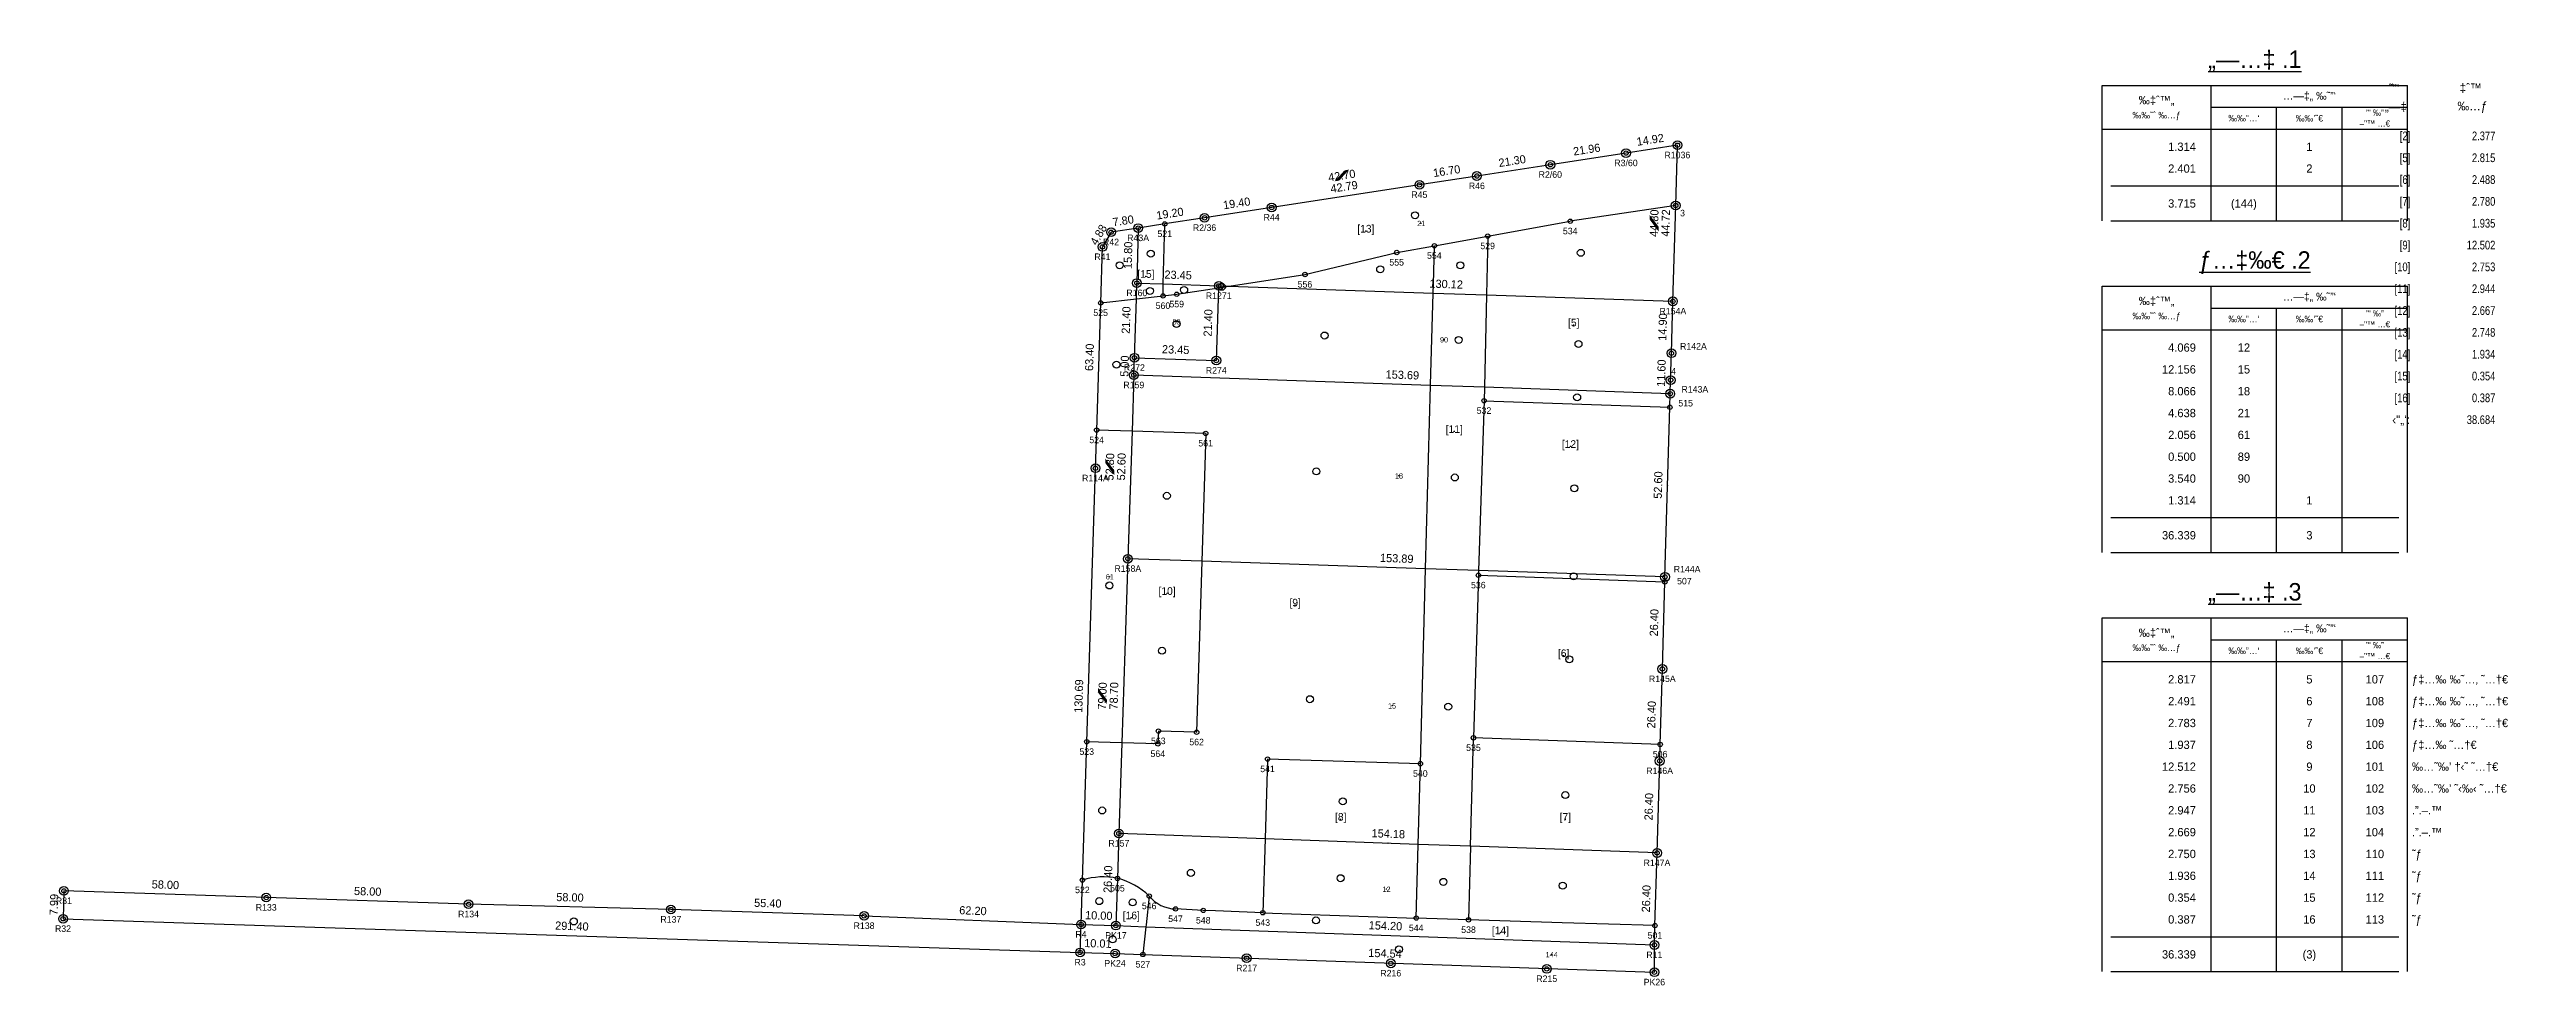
# Model space of a CAD drawing. Extents: x 188134 to 188844, y 663504 to 663772.
import ezdxf
from ezdxf.enums import TextEntityAlignment as Align

# ---------------------------------------------------------------- set-up
doc = ezdxf.new("R2010")
doc.units = 0
doc.header["$LTSCALE"] = 37.5
for name, color, linetype in [('DEF_POINT', 7, 'Continuous'), ('PCLS014', 4, 'Continuous'), ('SRVS006', 2, 'Continuous'), ('SRVS007', 7, 'Continuous'), ('SRVS016', 5, 'Continuous'), ('UD_PCLP001', 5, 'Continuous'), ('UD_PCLP004', 1, 'Continuous'), ('UD_PCLP011', 2, 'Continuous'), ('UD_PCLS003', 3, 'Continuous'), ('UD_PCLS008', 2, 'Continuous'), ('UD_PCLS011', 7, 'Continuous'), ('UD_REP_TABLES', 7, 'Continuous'), ('UD_SRVS006', 6, 'Continuous'), ('UD_SRVS007', 3, 'Continuous')]:
    doc.layers.add(name, color=color, linetype=linetype)
doc.layers.get('SRVS006').off()
doc.layers.get('SRVS007').off()
doc.layers.get('SRVS016').off()
doc.styles.add('HEBTXT', font='HEBTXT.shx')

# ---------------------------------------------------------------- blocks, each defined once
blk = doc.blocks.new('PCLS008')
at = {"layer": 'DEF_POINT'}
for p, q in [((0.1084545766352676, 0), (-0.1084545766352676, 0)), ((0, -0.1084545766352676), (0, 0.1084545766352676))]:
    blk.add_line(p, q, dxfattribs=at)
at = {"style": 'HEBTXT'}
blk.add_attdef('PARCEL', text='', height=1.5, dxfattribs=at).set_placement((0, 0.6999999999970897), align=Align.MIDDLE_CENTER)
at = {"style": 'HEBTXT', "flags": 1}
for tag, p in [('AREA_LEGAL', (0, -5.900000000001455)), ('AREA_CALC', (0, -3.900000000001455)), ('BLOCK', (0, -1.900000000001455)), ('LOT', (0, -8.5)), ('LAND_USE', (0, -12.5)), ('CAPTION', (-0.1651017121039331, -14.19119258294813)), ('PLAN', (0, -10.5))]:
    blk.add_attdef(tag, text='', height=1.5, dxfattribs=at).set_placement(p, align=Align.CENTER)
blk = doc.blocks.new('PCLS003')
at = {"layer": 'DEF_POINT'}
for p, q in [((0.1084545766352676, 0), (-0.1084545766352676, 0)), ((0, -0.1084545766352676), (0, 0.1084545766352676))]:
    blk.add_line(p, q, dxfattribs=at)
at = {"style": 'HEBTXT'}
blk.add_attdef('PARCEL', text='', height=1.5, dxfattribs=at).set_placement((0, 0), align=Align.MIDDLE_CENTER)
at = {"style": 'HEBTXT', "flags": 1}
for tag, p in [('AREA_CALC', (0, -4.6)), ('AREA_LEGAL', (0, -6.600000000000001)), ('BLOCK', (0, -2.6)), ('LOT', (0, -8.680900810356471)), ('PLAN', (0, -10.68090081035647)), ('LAND_USE', (0, -12.68090081035647))]:
    blk.add_attdef(tag, p, '', height=1.5, dxfattribs=at)
blk = doc.blocks.new('SRVS007')
blk.add_circle((0, 0), 0.5)
at = {"layer": 'DEFPOINTS'}
blk.add_circle((0, 0), 0.003, dxfattribs=at)
at = {"style": 'HEBTXT'}
blk.add_attdef('NAME', text='', height=1.5, dxfattribs=at).set_placement((-0.01061771158461511, -2.996116567604872), align=Align.CENTER)
for tag, flags, p in [('KIND', 1, (0, -6.042079831357228, -0.001)), ('SOURCE-CODE', 9, (0, -9.957920168642772, -0.001)), ('MARK-CODE', 9, (0, -11.91584033728554, -0.0009999999999999998)), ('HEIGHT', 1, (0, -8, -0.001)), ('UDKIND', 9, (0, -16.29424007828203, -0.001)), ('KIND_2', 9, (0, -14.09948344745226, -0.001))]:
    blk.add_attdef(tag, text='', height=1.8, dxfattribs=dict(at, flags=flags)).set_placement(p, align=Align.CENTER)
blk = doc.blocks.new('SRVS006')
for radius in [1, 0.5]:
    blk.add_circle((0, 0), radius)
at = {"layer": 'DEFPOINTS'}
blk.add_circle((0, 0), 0.003, dxfattribs=at)
at = {"style": 'HEBTXT'}
blk.add_attdef('NAME', text='', height=1.5, dxfattribs=at).set_placement((-0.01061771158461511, -2.996116567604872), align=Align.CENTER)
for tag, p, flags in [('KIND', (0, -5.094272004600043), 1), ('HEIGHT', (0, -7.052192173242815), 1), ('SOURCE-CODE', (0, -9.010112341885588), 9), ('MARK-CODE', (0, -10.96803251052836), 9), ('UDKIND', (0, -15.23796968273331), 9), ('KIND_2', (0, -13.1523398847954), 9)]:
    blk.add_attdef(tag, p, '', height=1.5, dxfattribs=dict(at, flags=flags))
blk = doc.blocks.new('PCLS014')
blk.add_circle((0, 0), 0.003125000000000001)
at = {"color": 240, "width": 3.5, "flags": 8}
blk.add_attdef('CROSS', text='', height=2, dxfattribs=at).set_placement((-0.1180348602938466, 4.820606278954074), align=Align.MIDDLE)
at = {"color": 240, "style": 'HEBTXT', "width": 0.8}
blk.add_attdef('REGISTER', text='', height=1.875, dxfattribs=at).set_placement((-0.1180348602938466, 4.820606278954074), align=Align.MIDDLE)
at = {"style": 'HEBTXT'}
blk.add_attdef('NOTE', text='', height=1.875, dxfattribs=at).set_placement((0, 6.265512202517129), align=Align.CENTER)
at = {"style": 'HEBTXT', "width": 0.8}
blk.add_attdef('FRONT-LEN', text='', height=1.875, dxfattribs=at).set_placement((0, 1.25), align=Align.CENTER)
blk = doc.blocks.new('MRK')
blk.add_circle((0, 0), 1)
blk = doc.blocks.new('SU76_40')
for p, q in [((-70, 5), (0, 5)), ((-70, -5), (-70, 5)), ((-45, -5), (-45, 5)), ((-45, 0), (0, 0)), ((-30, -5), (-30, 0)), ((-15, -5), (-15, 0)), ((0, -5), (0, 5)), ((-70, -5), (0, -5))]:
    blk.add_line(p, q)
at = {"color": 2, "style": 'HEBTXT'}
for s, height, p in [('‰‡ˆ™„', 1.9, (-57.5, 1.5)), ('…—‡„ ‰˜”‘', 1.8, (-22.5, 2.5)), ('‰‰˜ˆ ‰…ƒ', 1.5, (-57.5, -2)), ('‰‰”…‘', 1.5, (-37.5, -2.5)), ('‰‰’˜€', 1.5, (-22.5, -2.5)), ('–"™ …€', 1.399999999999999, (-7.500235000000003, -3.725256000000001)), ('’" ‰”', 1.399999999999999, (-7.500235000000003, -1.225256000000001))]:
    blk.add_text(s, height=height, dxfattribs=at).set_placement(p, align=Align.MIDDLE)
at = {"style": 'HEBTXT'}
blk.add_attdef('TAB_NAME', text='', height=4, dxfattribs=at).set_placement((-35, 9), align=Align.CENTER)
blk = doc.blocks.new('SU76_41')
for p, q in [((-70, -5), (-70, 0)), ((-45, -5), (-45, 0)), ((-30, -5), (-30, 0)), ((-15, -5), (-15, 0)), ((0, -5), (0, 0))]:
    blk.add_line(p, q)
at = {"color": 2, "style": 'HEBTXT'}
blk.add_attdef('HN_AREA', text='', height=1.9, dxfattribs=at).set_placement((-48.5, -5), align=Align.RIGHT)
for tag, p in [('HN_FINAL', (-37.5, -5)), ('HN_TEMP', (-22.5, -5)), ('HN_TAB', (-7.5, -5))]:
    blk.add_attdef(tag, text='', height=1.9, dxfattribs=at).set_placement(p, align=Align.CENTER)
blk.add_attdef('REMARK', (1, -5), '', height=1.9, dxfattribs=at)
blk = doc.blocks.new('SU76_42')
for p, q in [((-70, -11), (-70, 0)), ((-45, -11), (-45, 0)), ((-30, -11), (-30, 0)), ((-15, -11), (-15, 0)), ((0, -11), (0, 0)), ((-68, -3), (-2, -3)), ((-68, -11), (-2, -11))]:
    blk.add_line(p, q)
at = {"color": 2, "style": 'HEBTXT'}
blk.add_attdef('REMARK', (1, -8), '', height=2.5, dxfattribs=at)
blk.add_attdef('HN_AREA', text='', height=1.9, dxfattribs=at).set_placement((-48.50000000000001, -8), align=Align.RIGHT)
for tag, p in [('HN_FINAL', (-37.5, -8)), ('HN_TEMP', (-22.5, -8)), ('HN_TAB', (-7.5, -8))]:
    blk.add_attdef(tag, text='', height=1.9, dxfattribs=at).set_placement(p, align=Align.CENTER)
blk = doc.blocks.new('SU76_47')
at = {"color": 2, "style": 'HEBTXT'}
for s, p in [('˜”‘', (-25.66642035605037, 1.969708602991886)), ('‡ˆ™', (-8.146814726147568, 1.969708602991886)), ('„—‡', (-25.27361087827012, -2.428405051468871)), ('‰…ƒ', (-7.75400524836732, -2.428405051468871))]:
    blk.add_text(s, height=2, dxfattribs=at).set_placement(p, align=Align.MIDDLE)
blk = doc.blocks.new('SU76_48')
at = {"color": 2, "style": 'HEBTXT', "width": 0.8}
for tag, p in [('HN_NUMB', (-22, -5)), ('HN_AREA', (-2.5, -5))]:
    blk.add_attdef(tag, text='', height=2, dxfattribs=at).set_placement(p, align=Align.RIGHT)
blk = doc.blocks.new('SU76_49')
at = {"color": 0, "style": 'HEBTXT'}
blk.add_text('‹"„‘:', height=2, dxfattribs=at).set_placement((-22.04888350659973, -5), align=Align.RIGHT)
at = {"color": 0, "style": 'HEBTXT', "width": 0.8}
blk.add_attdef('HN_AREA', text='', height=2, dxfattribs=at).set_placement((-2.5, -5), align=Align.RIGHT)
blk = doc.blocks.new('SRVS016')
for radius in [1, 0.5]:
    blk.add_circle((0, 0), radius)
at = {"layer": 'DEFPOINTS'}
blk.add_circle((0, 0), 0.003, dxfattribs=at)
at = {"style": 'HEBTXT'}
blk.add_attdef('NAME', text='', height=1.5, dxfattribs=at).set_placement((-0.0106177115846151, -2.996116567604872), align=Align.CENTER)
for tag, flags, p in [('KIND', 1, (0, -6.042079831357228, -0.001)), ('SOURCE-CODE', 9, (0, -9.957920168642774, -0.001)), ('MARK-CODE', 9, (0, -11.91584033728554, -0.001)), ('HEIGHT', 1, (0, -8, -0.001)), ('UDKIND', 9, (0, -16.18577750949049, -0.001)), ('KIND_2', 9, (0, -14.10014771155258, -0.001))]:
    blk.add_attdef(tag, text='', height=1.8, dxfattribs=dict(at, flags=flags)).set_placement(p, align=Align.CENTER)

msp = doc.modelspace()

# ---------------------------------------------------------------- linework, layer by layer
at = {"layer": 'UD_PCLP001'}
for p, q in [((188585.686, 663742.067, -0.00125), (188564.019, 663738.739, -0.00125)), ((188600.406, 663744.328, -0.00125), (188585.686, 663742.067, -0.00125)), ((188526.513, 663732.977, -0.00125), (188484.219, 663726.481, -0.00125)), ((188542.985, 663735.508, -0.00125), (188526.513, 663732.977, -0.00125)), ((188564.019, 663738.739, -0.00125), (188542.985, 663735.508, -0.00125)), ((188484.219, 663726.481, -0.00125), (188465.012, 663723.53, -0.00125)), ((188445.998, 663720.61, -0.00125), (188438.228, 663719.416, -0.00125)), ((188453.6193286323, 663721.7804154627), (188445.998, 663720.61, -0.00125)), ((188465.012, 663723.53, -0.00125), (188453.6193286323, 663721.7804154627))]:
    msp.add_line(p, q, dxfattribs=at)
at = {"layer": 'UD_PCLP004'}
for p, q in [((188599.9086124833, 663727.051996293, 1000), (188600.406, 663744.328)), ((188599.119, 663699.626), (188599.9086124833, 663727.051996293, 1000)), ((188438.228, 663719.416, -0.00125), (188435.768, 663715.197, -0.00125)), ((188445.998, 663720.61), (188445.615, 663704.849)), ((188435.2611720998, 663699.1787105349), (188435.768, 663715.197)), ((188445.4679055038, 663700.3254738589), (188445.615, 663704.849)), ((188445.615, 663704.849), (188453.1910110871, 663704.591244432)), ((188453.1910110871, 663704.591244432), (188469.07, 663704.051)), ((188469.0520533743, 663703.4996569657), (188469.07, 663704.051)), ((188469.07, 663704.051), (188471.9840061066, 663703.9518490875)), ((188471.9840061066, 663703.9518490875), (188530.4436922982, 663701.9627210557)), ((188434.1086790025, 663662.7541805631), (188435.2611720998, 663699.1787105349)), ((188444.92, 663683.476), (188445.4679055038, 663700.3254738589)), ((188468.374, 663682.669), (188469.0520533743, 663703.4996569657)), ((188530.4436922982, 663701.9627210557), (188545.7031098207, 663701.443509662)), ((188545.7031098207, 663701.443509662), (188599.119, 663699.626)), ((188598.69, 663684.758), (188599.119, 663699.626)), ((188444.757, 663678.482), (188444.92, 663683.476)), ((188444.92, 663683.476), (188468.374, 663682.669)), ((188598.4688980228, 663677.0725483908), (188598.69, 663684.758)), ((188444.757, 663678.482), (188444.23521421, 663662.4487516605)), ((188529.7300921997, 663675.5390219253), (188444.757, 663678.482)), ((188545.1160521841, 663675.006140966), (188529.7300921997, 663675.5390219253)), ((188598.357, 663673.183), (188598.4688980228, 663677.0725483908)), ((188598.357, 663673.183), (188545.1160521841, 663675.006140966)), ((188596.845, 663620.698), (188598.244514936, 663669.2783845364)), ((188598.244514936, 663669.2783845364), (188598.357, 663673.183)), ((188433.763, 663651.829), (188434.1086790025, 663662.7541805631)), ((188444.23521421, 663662.4487516605), (188443.046, 663625.907)), ((188431.2845311372, 663573.5126214141), (188433.763, 663651.829)), ((188443.046, 663625.907), (188441.3316689838, 663573.2095766332)), ((188464.2155211772, 663625.1900120104), (188443.046, 663625.907)), ((188528.3117370624, 663623.0191449141), (188464.2155211772, 663625.1900120104)), ((188543.449537826, 663622.5064445443), (188528.3117370624, 663623.0191449141)), ((188596.845, 663620.698), (188543.449537826, 663622.5064445443)), ((188596.086, 663594.356), (188596.8046611084, 663619.2979906687)), ((188596.8046611084, 663619.2979906687), (188596.845, 663620.698)), ((188595.4644505245, 663572.7697547026), (188596.086, 663594.356)), ((188430.0312976179, 663533.9120792277), (188431.2845311372, 663573.5126214141)), ((188441.3316689838, 663573.2095766332), (188440.487, 663547.245)), ((188595.3274860292, 663568.0130147992), (188595.4644505245, 663572.7697547026)), ((188594.569, 663541.671), (188595.3274860292, 663568.0130147992)), ((188440.487, 663547.245), (188440.0693018854, 663534.3948123802)), ((188482.3409698351, 663545.7300913589), (188440.487, 663547.245)), ((188526.1806599494, 663544.1433093728), (188482.3409698351, 663545.7300913589)), ((188541.1734486814, 663543.6006438792), (188526.1806599494, 663544.1433093728)), ((188594.569, 663541.671), (188541.1734486814, 663543.6006438792)), ((188593.9701279048, 663520.8856408366), (188594.569, 663541.671)), ((188429.629, 663521.2), (188430.0312976179, 663533.9120792277)), ((188440.0693018854, 663534.3948123802), (188439.63, 663520.88)), ((188138.39, 663530.81), (188138.13, 663522.82)), ((188196.319, 663528.905), (188138.39, 663530.81)), ((188254.247, 663526.997), (188196.319, 663528.905)), ((188312.187, 663525.477), (188254.247, 663526.997)), ((188138.13, 663522.82), (188429.37, 663513.21)), ((188367.517, 663523.659), (188312.187, 663525.477)), ((188367.517, 663523.659), (188429.629, 663521.2)), ((188429.629, 663521.2), (188439.63, 663520.88)), ((188439.63, 663520.88), (188448.2083385341, 663520.5710952423)), ((188448.2083385341, 663520.5710952423), (188593.81, 663515.328)), ((188593.81, 663515.328), (188593.9701279048, 663520.8856408366)), ((188429.37, 663513.21), (188439.37, 663512.89)), ((188439.37, 663512.89), (188447.3504998464, 663512.6120130193)), ((188447.3504998464, 663512.6120130193), (188593.82, 663507.51)), ((188593.82, 663507.51), (188593.81, 663515.328))]:
    msp.add_line(p, q, dxfattribs=at)
at = {"layer": 'UD_PCLP011'}
for p, q in [((188599.9086124833, 663727.051996293, 1000), (188569.7125086718, 663722.5657996545)), ((188453.1910110871, 663704.591244432), (188453.6193286323, 663721.7804154627)), ((188530.8112936259, 663715.5511471248), (188546.0775059008, 663718.3039448053)), ((188546.0775059008, 663718.3039448053), (188545.7031098207, 663701.443509662)), ((188546.0775059008, 663718.3039448053), (188569.7125086718, 663722.5657996545)), ((188493.7603196585, 663707.3103880303), (188520.0248851918, 663713.6061459956)), ((188520.0248851918, 663713.6061459956), (188530.8112936259, 663715.5511471248)), ((188530.5144363945, 663704.5822844767), (188530.8112936259, 663715.5511471248)), ((188453.1061011561, 663701.1836526992), (188453.1910110871, 663704.591244432)), ((188469.0520533743, 663703.4996569657), (188471.9179645699, 663703.9416635677)), ((188471.9179645699, 663703.9416635677), (188471.9840061066, 663703.9518490875)), ((188471.9840061066, 663703.9518490875), (188472.0310217311, 663703.9591002599)), ((188472.0310217311, 663703.9591002599), (188493.7603196585, 663707.3103880303)), ((188530.4436922982, 663701.9627210557), (188530.5144363945, 663704.5822844767)), ((188453.1061011561, 663701.1836526992), (188457.0373243006, 663701.6466373816)), ((188457.0373243006, 663701.6466373816), (188469.0520533743, 663703.4996569657)), ((188529.7335728295, 663675.6679051963), (188530.4425821994, 663701.9216155172)), ((188530.4425821994, 663701.9216155172), (188530.4436922982, 663701.9627210557)), ((188545.7020307952, 663701.3949171698), (188545.1194328572, 663675.1583851331)), ((188545.7031098207, 663701.443509662), (188545.7020307952, 663701.3949171698)), ((188528.3130290319, 663623.0669848941), (188529.7300921997, 663675.5390219253)), ((188529.7300921997, 663675.5390219253), (188529.7335728295, 663675.6679051963)), ((188545.0303753148, 663671.1477958205), (188543.4513683172, 663622.5627675813)), ((188545.1160521841, 663675.006140966), (188545.0303753148, 663671.1477958205)), ((188545.0303753148, 663671.1477958205), (188598.244514936, 663669.2783845364)), ((188545.1194328572, 663675.1583851331), (188545.1160521841, 663675.006140966)), ((188444.23521421, 663662.4487516605), (188434.1086790025, 663662.7541805631)), ((188465.3201475228, 663661.8128038349), (188444.23521421, 663662.4487516605)), ((188465.3201475228, 663661.8128038349), (188464.2158793939, 663625.2018883297)), ((188464.2155211772, 663625.1900120104), (188462.7393837992, 663576.2501400702)), ((188464.2158793939, 663625.2018883297), (188464.2155211772, 663625.1900120104)), ((188526.8054103096, 663567.241791477), (188528.3117370624, 663623.0191449141)), ((188528.3117370624, 663623.0191449141), (188528.3121735301, 663623.0353067566)), ((188528.3121735301, 663623.0353067566), (188528.3130290319, 663623.0669848941)), ((188543.4062339156, 663621.1740111159), (188542.0160109721, 663574.6438823751)), ((188543.449537826, 663622.5064445443), (188543.4062339156, 663621.1740111159)), ((188543.4062339156, 663621.1740111159), (188596.8046611084, 663619.2979906687)), ((188543.450156222, 663622.5254721902), (188543.449537826, 663622.5064445443)), ((188543.4513683172, 663622.5627675813), (188543.450156222, 663622.5254721902)), ((188451.7718555364, 663576.581477879), (188451.6318646617, 663572.8988990461)), ((188462.7393837992, 663576.2501400702), (188451.7718555364, 663576.581477879)), ((188441.3316689838, 663573.2095766332), (188431.2845311372, 663573.5126214141)), ((188451.6318646617, 663572.8988990461), (188441.3316689838, 663573.2095766332)), ((188541.1734486814, 663543.6006438792), (188542.0160109721, 663574.6438823751)), ((188595.4644505245, 663572.7697547026), (188542.0160109721, 663574.6438823751)), ((188483.0465266466, 663568.561660033), (188482.3409698351, 663545.7300913589)), ((188526.8054103096, 663567.241791477), (188483.0465266466, 663568.561660033)), ((188526.1806599494, 663544.1433093728), (188526.8054103096, 663567.241791477)), ((188482.3406099138, 663545.7184444339), (188481.6866539344, 663524.5566604224)), ((188482.3409698351, 663545.7300913589), (188482.3406099138, 663545.7184444339)), ((188525.6097681716, 663523.0361050344), (188526.1800148786, 663544.1194595959)), ((188526.1800148786, 663544.1194595959), (188526.1806599494, 663544.1433093728)), ((188541.1726881097, 663543.57262149), (188540.6012016581, 663522.5168605006)), ((188541.1726881097, 663543.57262149), (188541.1734486814, 663543.6006438792)), ((188449.1516835071, 663529.3235102445), (188448.2606195516, 663521.0561618672)), ((188429.37, 663513.21), (188429.629, 663521.2)), ((188448.2083385341, 663520.5710952423), (188447.3504998464, 663512.6120130193)), ((188448.2606195516, 663521.0561618672), (188448.2083385341, 663520.5710952423)), ((188464.6332608171, 663525.2141002304), (188456.6911133819, 663525.6426294142)), ((188468.1041903949, 663525.0794418952), (188464.6332608171, 663525.2141002304)), ((188481.6866539344, 663524.5566604224), (188468.1041903949, 663525.0794418952)), ((188481.6866539344, 663524.5566604224), (188525.6097681716, 663523.0361050344)), ((188540.6012016581, 663522.5168605006), (188525.6097681716, 663523.0361050344)), ((188567.3903833002, 663521.6982130711), (188540.6012016581, 663522.5168605006)), ((188593.9701279048, 663520.8856408366), (188567.3903833002, 663521.6982130711))]:
    msp.add_line(p, q, dxfattribs=at)
for points in [[(188435.2611720998, 663699.1787105349), (188445.4679055038, 663700.3254738589)], [(188445.4679055038, 663700.3254738589), (188453.1061011561, 663701.1836526992)]]:
    msp.add_lwpolyline(points, dxfattribs=at)
at = {"layer": 'UD_PCLP011', "flags": 128}
for points in [[(188440.0693018854, 663534.3948123802, 0.1276675443334985), (188430.0312976179, 663533.9120792277)], [(188449.1516835071, 663529.3235102445, 0.1323047945179439), (188440.0693018854, 663534.3948123802, 5.902993964328733)], [(188449.1516835071, 663529.3235102445, 0.2198915612195429), (188456.6911133819, 663525.6426294142, 7.978207659800333)]]:
    msp.add_lwpolyline(points, format="xyb", dxfattribs=at)

# ---------------------------------------------------------------- block references
at = {"layer": 'PCLS014'}
ref = msp.add_blockref('PCLS014', (188593.046, 663743.1975), dxfattribs=dict(at, xscale=1.25, yscale=1.25, zscale=1.25, rotation=8.732414691926103))
ref.add_attrib('REGISTER', '14.92', dxfattribs={"layer": '0', "color": 240, "height": 2.34375, "rotation": 8.732414691926103, "style": 'HEBTXT'}).set_placement((188592.8087812037, 663744.7418877404), align=Align.CENTER)
ref = msp.add_blockref('PCLS014', (188553.502, 663737.1235), dxfattribs=dict(at, xscale=1.25, yscale=1.25, zscale=1.25, rotation=8.732856894756809))
ref.add_attrib('REGISTER', '21.30', dxfattribs={"layer": '0', "color": 240, "height": 2.34375, "rotation": 8.732856894756809, "style": 'HEBTXT'}).set_placement((188553.2647692843, 663738.6678859096), align=Align.CENTER)
ref = msp.add_blockref('PCLS014', (188574.8525, 663740.4029999999), dxfattribs=dict(at, xscale=1.25, yscale=1.25, zscale=1.25, rotation=8.73225199950614))
ref.add_attrib('REGISTER', '21.96', dxfattribs={"layer": '0', "color": 240, "height": 2.34375, "rotation": 8.73225199950614, "style": 'HEBTXT'}).set_placement((188574.615285589, 663741.947388414), align=Align.CENTER)
ref = msp.add_blockref('PCLS014', (188505.366, 663729.729), dxfattribs=dict(at, xscale=1.25, yscale=1.25, zscale=1.25, rotation=8.731909935817512))
ref.add_attrib('FRONT-LEN', '42.79', dxfattribs={"layer": '0', "color": 0, "height": 2.34375, "rotation": 8.731909935817514, "style": 'HEBTXT'}).set_placement((188505.1287948093, 663731.2733898303), align=Align.CENTER)
ref.add_attrib('REGISTER', '42.70', dxfattribs={"layer": '0', "color": 240, "height": 2.34375, "rotation": 8.731909935817514, "style": 'HEBTXT'}).set_placement((188504.3053882643, 663735.6625174647), align=Align.MIDDLE)
ref.add_attrib('CROSS', '/', dxfattribs={"layer": '0', "color": 240, "height": 2.5, "rotation": 8.731909935817514, "width": 5, "flags": 8}).set_placement((188504.3053882643, 663735.6625174647), align=Align.MIDDLE)
ref = msp.add_blockref('PCLS014', (188534.749, 663734.2425), dxfattribs=dict(at, xscale=1.25, yscale=1.25, zscale=1.25, rotation=8.735445345091858))
ref.add_attrib('REGISTER', '16.70', dxfattribs={"layer": '0', "color": 240, "height": 2.34375, "rotation": 8.735445345091858, "style": 'HEBTXT'}).set_placement((188534.5116995139, 663735.7868751907), align=Align.CENTER)
ref = msp.add_blockref('PCLS014', (188455.505, 663722.0700000001), dxfattribs=dict(at, xscale=1.25, yscale=1.25, zscale=1.25, rotation=8.7307639458817))
ref.add_attrib('REGISTER', '19.20', dxfattribs={"layer": '0', "color": 240, "height": 2.34375, "rotation": 8.7307639458817, "style": 'HEBTXT'}).set_placement((188455.2678256991, 663723.6143945743), align=Align.CENTER)
ref = msp.add_blockref('PCLS014', (188474.6155, 663725.0055000001), dxfattribs=dict(at, xscale=1.25, yscale=1.25, zscale=1.25, rotation=8.73472969312476))
ref.add_attrib('REGISTER', '19.40', dxfattribs={"layer": '0', "color": 240, "height": 2.34375, "rotation": 8.73472969312476, "style": 'HEBTXT'}).set_placement((188474.3782188039, 663726.5498781545), align=Align.CENTER)
ref = msp.add_blockref('PCLS014', (188599.7625, 663721.977), dxfattribs=dict(at, xscale=1.25, yscale=1.25, zscale=1.25, rotation=88.35087235380915))
ref.add_attrib('FRONT-LEN', '44.72', dxfattribs={"layer": '0', "color": 0, "height": 2.34375, "rotation": 88.35087235380915, "style": 'HEBTXT'}).set_placement((188598.2006471774, 663722.0219667706), align=Align.CENTER)
ref.add_attrib('REGISTER', '44.80', dxfattribs={"layer": '0', "color": 240, "height": 2.34375, "rotation": 88.35087235380915, "style": 'HEBTXT'}).set_placement((188593.734991864, 663722.0029312138), align=Align.MIDDLE)
ref.add_attrib('CROSS', '/', dxfattribs={"layer": '0', "color": 240, "height": 2.5, "rotation": 88.35087235380915, "width": 5, "flags": 8}).set_placement((188593.734991864, 663722.0029312138), align=Align.MIDDLE)
ref = msp.add_blockref('PCLS014', (188436.998, 663717.3065000001), dxfattribs=dict(at, xscale=1.25, yscale=1.25, zscale=1.25, rotation=59.75454098026144))
ref.add_attrib('FRONT-LEN', '4.88', dxfattribs={"layer": '0', "color": 0, "height": 2.34375, "rotation": 59.75454098026144, "style": 'HEBTXT'}).set_placement((188435.648194642, 663718.0935398628), align=Align.CENTER)
ref = msp.add_blockref('PCLS014', (188442.113, 663720.0129999999), dxfattribs=dict(at, xscale=1.25, yscale=1.25, zscale=1.25, rotation=8.736187949643583))
ref.add_attrib('REGISTER', '7.80', dxfattribs={"layer": '0', "color": 240, "height": 2.34375, "rotation": 8.736187949643583, "style": 'HEBTXT'}).set_placement((188441.8756794974, 663721.5573721147), align=Align.CENTER)
ref = msp.add_blockref('PCLS014', (188445.8065, 663712.7295), dxfattribs=dict(at, xscale=1.25, yscale=1.25, zscale=1.25, rotation=88.60795852950619))
ref.add_attrib('REGISTER', '15.80', dxfattribs={"layer": '0', "color": 240, "height": 2.34375, "rotation": 88.60795852950619, "style": 'HEBTXT'}).set_placement((188444.2444611346, 663712.7674583076), align=Align.CENTER)
ref = msp.add_blockref('PCLS014', (188457.3425, 663704.45), dxfattribs=dict(at, xscale=1.25, yscale=1.25, zscale=1.25, rotation=358.0514004413264))
ref.add_attrib('REGISTER', '23.45', dxfattribs={"layer": '0', "color": 240, "height": 2.34375, "rotation": 358.0514004413264, "style": 'HEBTXT'}).set_placement((188457.3956295661, 663706.0115964585), align=Align.CENTER)
ref = msp.add_blockref('PCLS014', (188534.0945, 663701.8385), dxfattribs=dict(at, xscale=1.25, yscale=1.25, zscale=1.25, rotation=358.0512264620644))
ref.add_attrib('FRONT-LEN', '130.12', dxfattribs={"layer": '0', "color": 0, "height": 2.34375, "rotation": 358.0512264620644, "style": 'HEBTXT'}).set_placement((188534.147634308, 663703.4000962971), align=Align.CENTER)
ref = msp.add_blockref('PCLS014', (188445.2675, 663694.1625000001), dxfattribs=dict(at, xscale=1.25, yscale=1.25, zscale=1.25, rotation=88.13753145289185))
ref.add_attrib('REGISTER', '21.40', dxfattribs={"layer": '0', "color": 240, "height": 2.34375, "rotation": 88.13753145289185, "style": 'HEBTXT'}).set_placement((188443.7058254379, 663694.2132820064), align=Align.CENTER)
ref = msp.add_blockref('PCLS014', (188468.722, 663693.36), dxfattribs=dict(at, xscale=1.25, yscale=1.25, zscale=1.25, rotation=88.13563804698349))
ref.add_attrib('REGISTER', '21.40', dxfattribs={"layer": '0', "color": 240, "height": 2.34375, "rotation": 88.13563804698349, "style": 'HEBTXT'}).set_placement((188467.1603271169, 663693.4108336136), align=Align.CENTER)
ref = msp.add_blockref('PCLS014', (188598.9045, 663692.192), dxfattribs=dict(at, xscale=1.25, yscale=1.25, zscale=1.25, rotation=88.34725104243856))
ref.add_attrib('REGISTER', '14.90', dxfattribs={"layer": '0', "color": 240, "height": 2.34375, "rotation": 88.34725104243856, "style": 'HEBTXT'}).set_placement((188597.3426500226, 663692.2370654857), align=Align.CENTER)
ref = msp.add_blockref('PCLS014', (188434.7655, 663683.513), dxfattribs=dict(at, xscale=1.25, yscale=1.25, zscale=1.25, rotation=88.18773315968798))
ref.add_attrib('REGISTER', '63.40', dxfattribs={"layer": '0', "color": 240, "height": 2.34375, "rotation": 88.18773315968798, "style": 'HEBTXT'}).set_placement((188433.203781543, 663683.562413671), align=Align.CENTER)
ref = msp.add_blockref('PCLS014', (188444.8385, 663680.979), dxfattribs=dict(at, xscale=1.25, yscale=1.25, zscale=1.25, rotation=88.13057713713583))
ref.add_attrib('REGISTER', '5.00', dxfattribs={"layer": '0', "color": 240, "height": 2.34375, "rotation": 88.13057713713583, "style": 'HEBTXT'}).set_placement((188443.2768316132, 663681.0299715553), align=Align.CENTER)
ref = msp.add_blockref('PCLS014', (188456.647, 663683.0725), dxfattribs=dict(at, xscale=1.25, yscale=1.25, zscale=1.25, rotation=358.0293570325222))
ref.add_attrib('REGISTER', '23.45', dxfattribs={"layer": '0', "color": 240, "height": 2.34375, "rotation": 358.0293570325222, "style": 'HEBTXT'}).set_placement((188456.7007303553, 663684.6340759024), align=Align.CENTER)
ref = msp.add_blockref('PCLS014', (188598.5235, 663678.9704999999), dxfattribs=dict(at, xscale=1.25, yscale=1.25, zscale=1.25, rotation=88.35211805793945))
ref.add_attrib('REGISTER', '11.60', dxfattribs={"layer": '0', "color": 240, "height": 2.34375, "rotation": 88.35211805793945, "style": 'HEBTXT'}).set_placement((188596.9616462001, 663679.0154328133), align=Align.CENTER)
ref = msp.add_blockref('PCLS014', (188521.557, 663675.8324999999), dxfattribs=dict(at, xscale=1.25, yscale=1.25, zscale=1.25, rotation=358.0241538198562))
ref.add_attrib('FRONT-LEN', '153.69', dxfattribs={"layer": '0', "color": 0, "height": 2.34375, "rotation": 358.0241538198562, "style": 'HEBTXT'}).set_placement((188521.6108721668, 663677.3940710165), align=Align.CENTER)
ref = msp.add_blockref('PCLS014', (188443.9015, 663652.1945), dxfattribs=dict(at, xscale=1.25, yscale=1.25, zscale=1.25, rotation=88.13602488974337))
ref.add_attrib('FRONT-LEN', '52.60', dxfattribs={"layer": '0', "color": 0, "height": 2.34375, "rotation": 88.13602488974337, "style": 'HEBTXT'}).set_placement((188442.3398267738, 663652.2453230697), align=Align.CENTER)
ref.add_attrib('REGISTER', '52.80', dxfattribs={"layer": '0', "color": 240, "height": 2.34375, "rotation": 88.13602488974337, "style": 'HEBTXT'}).set_placement((188437.8741314767, 663652.2430329022), align=Align.MIDDLE)
ref.add_attrib('CROSS', '/', dxfattribs={"layer": '0', "color": 240, "height": 2.5, "rotation": 88.13602488974337, "width": 5, "flags": 8}).set_placement((188437.8741314767, 663652.2430329022), align=Align.MIDDLE)
ref = msp.add_blockref('PCLS014', (188597.601, 663646.9405), dxfattribs=dict(at, xscale=1.25, yscale=1.25, zscale=1.25, rotation=88.34986634166549))
ref.add_attrib('REGISTER', '52.60', dxfattribs={"layer": '0', "color": 240, "height": 2.34375, "rotation": 88.34986634166549, "style": 'HEBTXT'}).set_placement((188596.0391479672, 663646.9854941941), align=Align.CENTER)
ref = msp.add_blockref('PCLS014', (188519.9455, 663623.3025), dxfattribs=dict(at, xscale=1.25, yscale=1.25, zscale=1.25, rotation=358.0601975623758))
ref.add_attrib('FRONT-LEN', '153.89', dxfattribs={"layer": '0', "color": 0, "height": 2.34375, "rotation": 358.0601975623758, "style": 'HEBTXT'}).set_placement((188519.9983898, 663624.8641045975), align=Align.CENTER)
ref = msp.add_blockref('PCLS014', (188596.4655, 663607.527), dxfattribs=dict(at, xscale=1.25, yscale=1.25, zscale=1.25, rotation=88.34957603413187))
ref.add_attrib('REGISTER', '26.40', dxfattribs={"layer": '0', "color": 240, "height": 2.34375, "rotation": 88.34957603413187, "style": 'HEBTXT'}).set_placement((188594.9036481951, 663607.5720021076), align=Align.CENTER)
ref = msp.add_blockref('PCLS014', (188431.696, 663586.5145), dxfattribs=dict(at, xscale=1.25, yscale=1.25, zscale=1.25, rotation=88.18737243634727))
ref.add_attrib('FRONT-LEN', '130.69', dxfattribs={"layer": '0', "color": 0, "height": 2.34375, "rotation": 88.18737243634727, "style": 'HEBTXT'}).set_placement((188430.1342818541, 663586.5639235034), align=Align.CENTER)
ref = msp.add_blockref('PCLS014', (188441.7665, 663586.576), dxfattribs=dict(at, xscale=1.25, yscale=1.25, zscale=1.25, rotation=88.13673425841964))
ref.add_attrib('FRONT-LEN', '78.70', dxfattribs={"layer": '0', "color": 0, "height": 2.34375, "rotation": 88.13673425841964, "style": 'HEBTXT'}).set_placement((188440.2048261446, 663586.6268037349), align=Align.CENTER)
ref.add_attrib('REGISTER', '79.00', dxfattribs={"layer": '0', "color": 240, "height": 2.34375, "rotation": 88.13673425841964, "style": 'HEBTXT'}).set_placement((188435.7391308763, 663586.6244582785), align=Align.MIDDLE)
ref.add_attrib('CROSS', '/', dxfattribs={"layer": '0', "color": 240, "height": 2.5, "rotation": 88.13673425841964, "width": 5, "flags": 8}).set_placement((188435.7391308763, 663586.6244582785), align=Align.MIDDLE)
ref = msp.add_blockref('PCLS014', (188595.707, 663581.1845), dxfattribs=dict(at, xscale=1.25, yscale=1.25, zscale=1.25, rotation=88.35181183979061))
ref.add_attrib('REGISTER', '26.40', dxfattribs={"layer": '0', "color": 240, "height": 2.34375, "rotation": 88.35181183979061, "style": 'HEBTXT'}).set_placement((188594.1451464402, 663581.2294411608), align=Align.CENTER)
ref = msp.add_blockref('PCLS014', (188594.9485, 663554.8420000001), dxfattribs=dict(at, xscale=1.25, yscale=1.25, zscale=1.25, rotation=88.34957603407591))
ref.add_attrib('REGISTER', '26.40', dxfattribs={"layer": '0', "color": 240, "height": 2.34375, "rotation": 88.34957603407591, "style": 'HEBTXT'}).set_placement((188593.3866481952, 663554.8870021077), align=Align.CENTER)
ref = msp.add_blockref('PCLS014', (188517.528, 663544.458), dxfattribs=dict(at, xscale=1.25, yscale=1.25, zscale=1.25, rotation=357.9281975239785))
ref.add_attrib('FRONT-LEN', '154.18', dxfattribs={"layer": '0', "color": 0, "height": 2.34375, "rotation": 357.9281975239785, "style": 'HEBTXT'}).set_placement((188517.5844873362, 663546.019478604), align=Align.CENTER)
ref = msp.add_blockref('PCLS014', (188167.3545, 663529.8575), dxfattribs=dict(at, xscale=1.25, yscale=1.25, zscale=1.25, rotation=358.1165022690245))
ref.add_attrib('REGISTER', '58.00', dxfattribs={"layer": '0', "color": 240, "height": 2.34375, "rotation": 358.1165022690245, "style": 'HEBTXT'}).set_placement((188167.4058551819, 663531.4191558185), align=Align.CENTER)
ref = msp.add_blockref('PCLS014', (188440.0585, 663534.0625), dxfattribs=dict(at, xscale=1.25, yscale=1.25, zscale=1.25, rotation=88.13824387322359))
ref.add_attrib('REGISTER', '26.40', dxfattribs={"layer": '0', "color": 240, "height": 2.343750000000001, "rotation": 88.13824387322359, "style": 'HEBTXT'}).set_placement((188438.4968248066, 663534.1132625883), align=Align.CENTER)
ref = msp.add_blockref('PCLS014', (188138.26, 663526.815), dxfattribs=dict(at, xscale=1.25, yscale=1.25, zscale=1.25, rotation=88.13621427738224))
ref.add_attrib('REGISTER', '7.99', dxfattribs={"layer": '0', "color": 240, "height": 2.34375, "rotation": 88.13621427738224, "style": 'HEBTXT'}).set_placement((188136.6983266058, 663526.8658179076), align=Align.CENTER)
ref = msp.add_blockref('PCLS014', (188225.283, 663527.951), dxfattribs=dict(at, xscale=1.25, yscale=1.25, zscale=1.25, rotation=358.1135057302308))
ref.add_attrib('REGISTER', '58.00', dxfattribs={"layer": '0', "color": 240, "height": 2.34375, "rotation": 358.1135057302308, "style": 'HEBTXT'}).set_placement((188225.3344368556, 663529.5126531305), align=Align.CENTER)
ref = msp.add_blockref('PCLS014', (188283.217, 663526.237), dxfattribs=dict(at, xscale=1.25, yscale=1.25, zscale=1.25, rotation=358.4972451839498))
ref.add_attrib('REGISTER', '58.00', dxfattribs={"layer": '0', "color": 240, "height": 2.343750000000001, "rotation": 358.4972451839498, "style": 'HEBTXT'}).set_placement((188283.2579765819, 663527.7989626018), align=Align.CENTER)
ref = msp.add_blockref('PCLS014', (188339.852, 663524.568), dxfattribs=dict(at, xscale=1.25, yscale=1.25, zscale=1.25, rotation=358.1180866427408))
ref.add_attrib('REGISTER', '55.40', dxfattribs={"layer": '0', "color": 240, "height": 2.34375, "rotation": 358.1180866427408, "style": 'HEBTXT'}).set_placement((188339.9033119981, 663526.1296572379), align=Align.CENTER)
ref = msp.add_blockref('PCLS014', (188398.573, 663522.4295), dxfattribs=dict(at, xscale=1.25, yscale=1.25, zscale=1.25, rotation=357.7328570515645))
ref.add_attrib('REGISTER', '62.20', dxfattribs={"layer": '0', "color": 240, "height": 2.34375, "rotation": 357.7328570515645, "style": 'HEBTXT'}).set_placement((188398.6348106003, 663523.9907769451), align=Align.CENTER)
ref = msp.add_blockref('PCLS014', (188594.1895, 663528.4994999999), dxfattribs=dict(at, xscale=1.25, yscale=1.25, zscale=1.25, rotation=88.34963865081527))
ref.add_attrib('REGISTER', '26.40', dxfattribs={"layer": '0', "color": 240, "height": 2.343750000000001, "rotation": 88.34963865081527, "style": 'HEBTXT'}).set_placement((188592.6276481459, 663528.5445004007), align=Align.CENTER)
ref = msp.add_blockref('PCLS014', (188283.75, 663518.0149999999), dxfattribs=dict(at, xscale=1.25, yscale=1.25, zscale=1.25, rotation=358.1101059692609))
ref.add_attrib('REGISTER', '291.40', dxfattribs={"layer": '0', "color": 240, "height": 2.34375, "rotation": 358.1101059692609, "style": 'HEBTXT'}).set_placement((188283.8015295194, 663519.5766500755), align=Align.CENTER)
ref = msp.add_blockref('PCLS014', (188434.6295, 663521.0399999999), dxfattribs=dict(at, xscale=1.25, yscale=1.25, zscale=1.25, rotation=358.1673436349988))
ref.add_attrib('REGISTER', '10.00', dxfattribs={"layer": '0', "color": 240, "height": 2.34375, "rotation": 358.1673436349988, "style": 'HEBTXT'}).set_placement((188434.6794694278, 663522.6017007736), align=Align.CENTER)
ref = msp.add_blockref('PCLS014', (188516.72, 663518.1039999999), dxfattribs=dict(at, xscale=1.25, yscale=1.25, zscale=1.25, rotation=357.9376781839758))
ref.add_attrib('REGISTER', '154.20', dxfattribs={"layer": '0', "color": 240, "height": 2.34375, "rotation": 357.9376781839758, "style": 'HEBTXT'}).set_placement((188516.7762289596, 663519.6654879295), align=Align.CENTER)
ref = msp.add_blockref('PCLS014', (188434.37, 663513.05), dxfattribs=dict(at, xscale=1.25, yscale=1.25, zscale=1.25, rotation=358.1671604943512))
ref.add_attrib('REGISTER', '10.01', dxfattribs={"layer": '0', "color": 240, "height": 2.34375, "rotation": 358.1671604943512, "style": 'HEBTXT'}).set_placement((188434.4199744196, 663514.6117006139), align=Align.CENTER)
ref = msp.add_blockref('PCLS014', (188516.595, 663510.2000000001), dxfattribs=dict(at, xscale=1.25, yscale=1.25, zscale=1.25, rotation=358.0050067240236))
ref.add_attrib('REGISTER', '154.54', dxfattribs={"layer": '0', "color": 240, "height": 2.343750000000001, "rotation": 358.0050067240236, "style": 'HEBTXT'}).set_placement((188516.6493940093, 663511.7615529264), align=Align.CENTER)
at = {"layer": 'SRVS006', "xscale": 1.25, "yscale": 1.25, "zscale": 1.25}
for p in [(188564.019, 663738.739), (188585.686, 663742.067), (188600.406, 663744.328), (188526.513, 663732.977), (188542.985, 663735.508), (188484.219, 663726.481), (188599.9086124833, 663727.051996293, 1000), (188438.228, 663719.416), (188445.998, 663720.61), (188465.012, 663723.53), (188435.768, 663715.197), (188599.119, 663699.626), (188598.69, 663684.758), (188598.4688980228, 663677.0725483908), (188598.357, 663673.183), (188433.763, 663651.829), (188596.845, 663620.698), (188596.086, 663594.356), (188595.328, 663568.013), (188594.569, 663541.671), (188138.39, 663530.81), (188196.319, 663528.905), (188254.247, 663526.997), (188312.187, 663525.477), (188138.13, 663522.82), (188367.517, 663523.659), (188429.629, 663521.2), (188429.37, 663513.21), (188439.37, 663512.89), (188593.81, 663515.328), (188593.82, 663507.51)]:
    msp.add_blockref('SRVS006', p, dxfattribs=at)
at = {"layer": 'SRVS007', "xscale": 1.25, "yscale": 1.25, "zscale": 1.25}
for p in [(188453.6193286323, 663721.7804154626), (188546.0775059008, 663718.3039448053), (188569.7125086718, 663722.5657996545), (188520.0248851918, 663713.6061459956), (188530.8112936259, 663715.5511471248), (188493.7603196585, 663707.3103880303), (188435.2611720999, 663699.1787105348), (188453.1061011561, 663701.1836526992), (188457.0373243006, 663701.6466373816), (188545.0303753148, 663671.1477958205), (188598.244514936, 663669.2783845364), (188434.1086790024, 663662.7541805631), (188465.3201475228, 663661.8128038349), (188543.4062339156, 663621.1740111159), (188596.8046611084, 663619.2979906687), (188451.7718555364, 663576.581477879), (188462.7393837992, 663576.2501400702), (188431.2845311372, 663573.5126214141), (188451.6318646617, 663572.8988990461), (188483.0465266466, 663568.561660033), (188542.0160109721, 663574.6438823751), (188595.4644505245, 663572.7697547025), (188526.8054103096, 663567.241791477), (188430.0312976179, 663533.9120792277), (188440.0693018854, 663534.3948123802), (188449.1516835071, 663529.3235102445), (188456.6911133819, 663525.6426294142), (188464.6332608171, 663525.2141002304), (188481.6866539344, 663524.5566604224), (188525.6097681716, 663523.0361050344), (188540.6012016581, 663522.5168605006), (188593.9701279047, 663520.8856408364), (188447.3504998464, 663512.6120130193)]:
    msp.add_blockref('SRVS007', p, dxfattribs=at)
at = {"layer": 'SRVS016', "xscale": 1.25, "yscale": 1.25, "zscale": 1.25}
for p in [(188445.615, 663704.849), (188469.07, 663704.051), (188444.92, 663683.476), (188468.374, 663682.669), (188444.757, 663678.482), (188443.046, 663625.907), (188440.487, 663547.245), (188439.63, 663520.88)]:
    msp.add_blockref('SRVS016', p, dxfattribs=at)
at = {"layer": 'UD_PCLS003'}
for p, values in [((188527.049815139, 663721.9245), {'PARCEL': '21'}), ((188456.9804557902, 663693.757), {'PARCEL': '89'}), ((188533.578268957, 663688.6044999999), {'PARCEL': '90'}), ((188520.6772038878, 663649.635), {'PARCEL': '18'}), ((188437.8750816289, 663620.744), {'PARCEL': '61'}), ((188518.6924803093, 663583.788), {'PARCEL': '15'}), ((188517.1105682325, 663531.2864999999), {'PARCEL': '12'}), ((188564.3981335306, 663512.545), {'PARCEL': '144'})]:
    msp.add_blockref('PCLS003', p, dxfattribs=at).add_auto_attribs(values)
at = {"layer": 'UD_PCLS008'}
ref = msp.add_blockref('PCLS008', (188511.1853467052, 663719.7165113034), dxfattribs=at)
ref.add_attrib('PARCEL', '[13]', dxfattribs={"layer": '0', "height": 2.2, "style": 'HEBTXT'}).set_placement((188511.1853467052, 663720.4165113034), align=Align.MIDDLE_CENTER)
ref = msp.add_blockref('PCLS008', (188448.2112921842, 663706.7534865433), dxfattribs=at)
ref.add_attrib('PARCEL', '[15]', dxfattribs={"layer": '0', "height": 2.2, "style": 'HEBTXT'}).set_placement((188448.2112921842, 663707.4534865433), align=Align.MIDDLE_CENTER)
ref = msp.add_blockref('PCLS008', (188570.7220655597, 663692.8369889265), dxfattribs=at)
ref.add_attrib('PARCEL', '[5]', dxfattribs={"layer": '0', "height": 2.2, "style": 'HEBTXT'}).set_placement((188570.7220655597, 663693.5369889265), align=Align.MIDDLE_CENTER)
ref = msp.add_blockref('PCLS008', (188536.5143670889, 663662.3447710813), dxfattribs=at)
ref.add_attrib('PARCEL', '[11]', dxfattribs={"layer": '0', "height": 2.2, "style": 'HEBTXT'}).set_placement((188536.5143670889, 663663.0447710813), align=Align.MIDDLE_CENTER)
ref = msp.add_blockref('PCLS008', (188569.7550858555, 663658.0572903542), dxfattribs=at)
ref.add_attrib('PARCEL', '[12]', dxfattribs={"layer": '0', "height": 2.2, "style": 'HEBTXT'}).set_placement((188569.7550858555, 663658.7572903541), align=Align.MIDDLE_CENTER)
ref = msp.add_blockref('PCLS008', (188454.2774272427, 663615.9754013814), dxfattribs=at)
ref.add_attrib('PARCEL', '[10]', dxfattribs={"layer": '0', "height": 2.2, "style": 'HEBTXT'}).set_placement((188454.2774272427, 663616.6754013813), align=Align.MIDDLE_CENTER)
ref = msp.add_blockref('PCLS008', (188490.946374351, 663612.6504652447), dxfattribs=at)
ref.add_attrib('PARCEL', '[9]', dxfattribs={"layer": '0', "height": 2.2, "style": 'HEBTXT'}).set_placement((188490.946374351, 663613.3504652446), align=Align.MIDDLE_CENTER)
ref = msp.add_blockref('PCLS008', (188567.8211330026, 663598.1589241729), dxfattribs=at)
ref.add_attrib('PARCEL', '[6]', dxfattribs={"layer": '0', "height": 2.2, "style": 'HEBTXT'}).set_placement((188567.8211330026, 663598.8589241728), align=Align.MIDDLE_CENTER)
ref = msp.add_blockref('PCLS008', (188504.0005774135, 663551.3029467474), dxfattribs=at)
ref.add_attrib('PARCEL', '[8]', dxfattribs={"layer": '0', "height": 2.2, "style": 'HEBTXT'}).set_placement((188504.0005774135, 663552.0029467474), align=Align.MIDDLE_CENTER)
ref = msp.add_blockref('PCLS008', (188568.3046195769, 663551.3029467474), dxfattribs=at)
ref.add_attrib('PARCEL', '[7]', dxfattribs={"layer": '0', "height": 2.2, "style": 'HEBTXT'}).set_placement((188568.3046195769, 663552.0029467474), align=Align.MIDDLE_CENTER)
ref = msp.add_blockref('PCLS008', (188444.032422611, 663523.0909351639), dxfattribs=at)
ref.add_attrib('PARCEL', '[16]', dxfattribs={"layer": '0', "height": 2.2, "style": 'HEBTXT'}).set_placement((188444.032422611, 663523.7909351639), align=Align.MIDDLE_CENTER)
ref = msp.add_blockref('PCLS008', (188549.7329918996, 663518.7888623752), dxfattribs=at)
ref.add_attrib('PARCEL', '[14]', dxfattribs={"layer": '0', "height": 2.2, "style": 'HEBTXT'}).set_placement((188549.7329918996, 663519.4888623751), align=Align.MIDDLE_CENTER)
at = {"layer": 'UD_PCLS011'}
for p in [(188525.274346717, 663724.2667662218), (188440.6707960881, 663709.9616816633), (188449.6127083405, 663713.2398297281), (188538.275279773, 663709.9266942907), (188572.7449306653, 663713.5115364536), (188459.1504044943, 663702.8981535151), (188469.9558918599, 663703.777060527), (188515.3008304964, 663708.7996221308), (188449.3416722176, 663702.6014475868), (188456.9748625571, 663693.1497679917), (188499.3617053604, 663689.8346944029), (188537.7496049442, 663688.5691151072), (188439.7788523966, 663681.5061024824), (188572.0788006104, 663687.4020352222), (188571.6901970904, 663672.160256498), (188497.0285500704, 663650.9248090163), (188536.667609562, 663649.1893350766), (188570.895985375, 663646.0813859438), (188454.2068525536, 663643.9364301661), (188437.7490405811, 663618.2631829714), (188570.6866632963, 663620.9122969643), (188452.8159730672, 663599.5694744722), (188569.4267109307, 663597.1239448808), (188495.1644299722, 663585.7096750253), (188534.7642359866, 663583.5593876176), (188435.6816458506, 663553.8367554243), (188504.5922801084, 663556.4291949514), (188568.3090219669, 663558.2610254975), (188461.0799970011, 663535.97210563), (188503.9555608991, 663534.4543913547), (188533.3932815603, 663533.3980244258), (188434.8491514351, 663527.8856930312), (188444.4020144882, 663527.5263810186), (188567.5832718279, 663532.3145015399), (188284.3873826071, 663522.0652904001), (188496.9091576611, 663522.3697220177), (188438.6534507868, 663516.9329856707), (188520.6602427978, 663514.0815790518)]:
    msp.add_blockref('MRK', p, dxfattribs=at)
at = {"layer": 'UD_REP_TABLES', "xscale": 1.25, "yscale": 1.25}
for name, p, values in [('SU76_40', (188809.4944602519, 663755.203714069), {'TAB_NAME': '%%u„—…‡ .1'}), ('SU76_41', (188809.4944602519, 663748.953714069), {'HN_TEMP': '1', 'HN_AREA': '1.314'}), ('SU76_48', (188837.7384552598, 663751.9860082022), {'HN_NUMB': '[2]', 'HN_AREA': '2.377'}), ('SU76_41', (188809.4944602519, 663742.703714069), {'HN_TEMP': '2', 'HN_AREA': '2.401'}), ('SU76_48', (188837.7384552598, 663745.7360082022), {'HN_NUMB': '[5]', 'HN_AREA': '2.815'}), ('SU76_42', (188809.4944602519, 663736.453714069), {'HN_FINAL': '(144)', 'HN_AREA': '3.715'}), ('SU76_48', (188837.7384552598, 663739.4860082022), {'HN_NUMB': '[6]', 'HN_AREA': '2.488'}), ('SU76_48', (188837.7384552598, 663733.2360082022), {'HN_NUMB': '[7]', 'HN_AREA': '2.780'}), ('SU76_48', (188837.7384552598, 663726.9860082022), {'HN_NUMB': '[8]', 'HN_AREA': '1.935'}), ('SU76_40', (188809.4944602519, 663697.703714069), {'TAB_NAME': '%%uƒ…‡‰€ .2'}), ('SU76_48', (188837.7384552598, 663714.4860082022), {'HN_NUMB': '[10]', 'HN_AREA': '2.753'}), ('SU76_48', (188837.7384552598, 663720.7360082022), {'HN_NUMB': '[9]', 'HN_AREA': '12.502'}), ('SU76_48', (188837.7384552598, 663708.2360082022), {'HN_NUMB': '[11]', 'HN_AREA': '2.944'}), ('SU76_48', (188837.7384552598, 663701.9860082022), {'HN_NUMB': '[12]', 'HN_AREA': '2.667'}), ('SU76_41', (188809.4944602519, 663691.453714069), {'HN_FINAL': '12', 'HN_AREA': '4.069'}), ('SU76_48', (188837.7384552598, 663695.7360082022), {'HN_NUMB': '[13]', 'HN_AREA': '2.748'}), ('SU76_41', (188809.4944602519, 663685.203714069), {'HN_FINAL': '15', 'HN_AREA': '12.156'}), ('SU76_48', (188837.7384552598, 663689.4860082022), {'HN_NUMB': '[14]', 'HN_AREA': '1.934'}), ('SU76_41', (188809.4944602519, 663678.953714069), {'HN_FINAL': '18', 'HN_AREA': '8.066'}), ('SU76_48', (188837.7384552598, 663683.2360082022), {'HN_NUMB': '[15]', 'HN_AREA': '0.354'}), ('SU76_41', (188809.4944602519, 663672.703714069), {'HN_FINAL': '21', 'HN_AREA': '4.638'}), ('SU76_48', (188837.7384552598, 663676.9860082022), {'HN_NUMB': '[16]', 'HN_AREA': '0.387'}), ('SU76_41', (188809.4944602519, 663666.453714069), {'HN_FINAL': '61', 'HN_AREA': '2.056'}), ('SU76_49', (188837.7384552598, 663670.7360082022), {'HN_AREA': '38.684'}), ('SU76_41', (188809.4944602519, 663660.203714069), {'HN_FINAL': '89', 'HN_AREA': '0.500'}), ('SU76_41', (188809.4944602519, 663653.953714069), {'HN_FINAL': '90', 'HN_AREA': '3.540'}), ('SU76_41', (188809.4944602519, 663647.703714069), {'HN_TEMP': '1', 'HN_AREA': '1.314'}), ('SU76_42', (188809.4944602519, 663641.453714069), {'HN_TEMP': ' 3 ', 'HN_AREA': '36.339'}), ('SU76_40', (188809.4944602519, 663602.703714069), {'TAB_NAME': '%%u„—…‡ .3'}), ('SU76_41', (188809.4944602519, 663596.453714069), {'HN_TAB': '107', 'HN_TEMP': '5', 'HN_AREA': '2.817', 'REMARK': 'ƒ‡…‰ ‰˜…‚ ˜…†€'}), ('SU76_41', (188809.4944602519, 663590.203714069), {'HN_TAB': '108', 'HN_TEMP': '6', 'HN_AREA': '2.491', 'REMARK': 'ƒ‡…‰ ‰˜…‚ ˜…†€'}), ('SU76_41', (188809.4944602519, 663583.953714069), {'HN_TAB': '109', 'HN_TEMP': '7', 'HN_AREA': '2.783', 'REMARK': 'ƒ‡…‰ ‰˜…‚ ˜…†€'}), ('SU76_41', (188809.4944602519, 663577.703714069), {'HN_TAB': '106', 'HN_TEMP': '8', 'HN_AREA': '1.937', 'REMARK': 'ƒ‡…‰ ˜…†€'}), ('SU76_41', (188809.4944602519, 663571.453714069), {'HN_TAB': '101', 'HN_TEMP': '9', 'HN_AREA': '12.512', 'REMARK': '‰…˜‰’ †‹˜ ˜…†€'}), ('SU76_41', (188809.4944602519, 663565.203714069), {'HN_TAB': '102', 'HN_TEMP': '10', 'HN_AREA': '2.756', 'REMARK': '‰…˜‰’ ˜‹‰‹ ˜…†€'}), ('SU76_41', (188809.4944602519, 663558.953714069), {'HN_TAB': '103', 'HN_TEMP': '11', 'HN_AREA': '2.947', 'REMARK': '.”.–.™'}), ('SU76_41', (188809.4944602519, 663552.703714069), {'HN_TAB': '104', 'HN_TEMP': '12', 'HN_AREA': '2.669', 'REMARK': '.”.–.™'}), ('SU76_41', (188809.4944602519, 663546.453714069), {'HN_TAB': '110', 'HN_TEMP': '13', 'HN_AREA': '2.750', 'REMARK': '˜ƒ'}), ('SU76_41', (188809.4944602519, 663540.203714069), {'HN_TAB': '111', 'HN_TEMP': '14', 'HN_AREA': '1.936', 'REMARK': '˜ƒ'}), ('SU76_41', (188809.4944602519, 663533.953714069), {'HN_TAB': '112', 'HN_TEMP': '15', 'HN_AREA': '0.354', 'REMARK': '˜ƒ'}), ('SU76_41', (188809.4944602519, 663527.703714069), {'HN_TAB': '113', 'HN_TEMP': '16', 'HN_AREA': '0.387', 'REMARK': '˜ƒ'}), ('SU76_42', (188809.4944602519, 663521.453714069), {'HN_TEMP': '(3)', 'HN_AREA': '36.339'})]:
    msp.add_blockref(name, p, dxfattribs=at).add_auto_attribs(values)
msp.add_blockref('SU76_47', (188837.7384552598, 663758.2360082022), dxfattribs=at)
at = {"layer": 'UD_SRVS006', "xscale": 1.25, "yscale": 1.25, "zscale": 1.25}
for p, values in [((188564.019, 663738.739), {'NAME': 'R2/60'}), ((188585.686, 663742.067), {'NAME': 'R3/60'}), ((188600.406, 663744.328), {'NAME': 'R1036'}), ((188526.513, 663732.977), {'NAME': 'R45'}), ((188542.985, 663735.508), {'NAME': 'R46'}), ((188484.219, 663726.481), {'NAME': 'R44'}), ((188438.228, 663719.416), {'NAME': 'R42'}), ((188445.998, 663720.61), {'NAME': 'R43A'}), ((188465.012, 663723.53), {'NAME': 'R2/36'}), ((188435.768, 663715.197), {'NAME': 'R41'}), ((188445.615, 663704.849), {'NAME': 'R160'}), ((188469.07, 663704.051), {'NAME': 'R1271'}), ((188599.119, 663699.626), {'NAME': 'R154A'}), ((188444.92, 663683.476), {'NAME': 'R272'}), ((188468.374, 663682.669), {'NAME': 'R274'}), ((188444.757, 663678.482), {'NAME': 'R159'}), ((188433.763, 663651.829), {'NAME': 'R114A'}), ((188443.046, 663625.907), {'NAME': 'R158A'}), ((188596.086, 663594.356), {'NAME': 'R145A'}), ((188595.328, 663568.013), {'NAME': 'R146A'}), ((188440.487, 663547.245), {'NAME': 'R157'}), ((188594.569, 663541.671), {'NAME': 'R147A'}), ((188138.39, 663530.81), {'NAME': 'R31'}), ((188196.319, 663528.905), {'NAME': 'R133'}), ((188254.247, 663526.997), {'NAME': 'R134'}), ((188312.187, 663525.477), {'NAME': 'R137'}), ((188138.13, 663522.82), {'NAME': 'R32'}), ((188367.517, 663523.659), {'NAME': 'R138'}), ((188429.629, 663521.2), {'NAME': 'R4'}), ((188439.63, 663520.88), {'NAME': 'PK17'}), ((188429.37, 663513.21), {'NAME': 'R3'}), ((188439.37, 663512.89), {'NAME': 'PK24'}), ((188477.057, 663511.544), {'NAME': 'R217'}), ((188593.81, 663515.328), {'NAME': 'R11'}), ((188518.334, 663510.07), {'NAME': 'R216'}), ((188563.001, 663508.475), {'NAME': 'R215'}), ((188593.82, 663507.51), {'NAME': 'PK26'})]:
    msp.add_blockref('SRVS006', p, dxfattribs=at).add_auto_attribs(values)
at = {"layer": 'UD_SRVS006'}
ref = msp.add_blockref('SRVS006', (188599.9086124833, 663727.051996293, 1000), dxfattribs=dict(at, xscale=1.25, yscale=1.25, zscale=1.25))
ref.add_attrib('NAME', '3', dxfattribs={"layer": '0', "height": 1.875, "style": 'HEBTXT'}).set_placement((188601.8723017839, 663723.9476206332, 1000), align=Align.CENTER)
ref = msp.add_blockref('SRVS006', (188598.69, 663684.758), dxfattribs=dict(at, xscale=1.25, yscale=1.25, zscale=1.25))
ref.add_attrib('NAME', 'R142A', dxfattribs={"layer": '0', "height": 1.875, "style": 'HEBTXT'}).set_placement((188604.9880033867, 663685.8165217867), align=Align.CENTER)
ref = msp.add_blockref('SRVS006', (188598.357, 663673.183), dxfattribs=dict(at, xscale=1.25, yscale=1.25, zscale=1.25))
ref.add_attrib('NAME', 'R143A', dxfattribs={"layer": '0', "height": 1.875, "style": 'HEBTXT'}).set_placement((188605.401198955, 663673.5011805515), align=Align.CENTER)
ref = msp.add_blockref('SRVS006', (188598.4688980228, 663677.0725483908), dxfattribs=dict(at, xscale=1.25, yscale=1.25, zscale=1.25))
ref.add_attrib('NAME', '4', dxfattribs={"layer": '0', "height": 1.875, "style": 'HEBTXT'}).set_placement((188599.3144663948, 663678.6546579947), align=Align.CENTER)
ref = msp.add_blockref('SRVS006', (188596.845, 663620.698), dxfattribs=dict(at, xscale=1.25, yscale=1.25, zscale=1.25))
ref.add_attrib('NAME', 'R144A', dxfattribs={"layer": '0', "height": 1.875, "style": 'HEBTXT'}).set_placement((188603.1861638367, 663621.9967046994), align=Align.CENTER)
at = {"layer": 'UD_SRVS007', "xscale": 1.25, "yscale": 1.25, "zscale": 1.25}
for p, values in [((188453.6193286323, 663721.7804154626), {'NAME': '521'}), ((188546.0775059008, 663718.3039448053), {'NAME': '529'}), ((188569.7125086718, 663722.5657996545), {'NAME': '534'}), ((188520.0248851918, 663713.6061459956), {'NAME': '555'}), ((188530.8112936259, 663715.5511471248), {'NAME': '554'}), ((188493.7603196585, 663707.3103880303), {'NAME': '556'}), ((188435.2611720999, 663699.1787105348), {'NAME': '525'}), ((188453.1061011561, 663701.1836526992), {'NAME': '560'}), ((188457.0373243006, 663701.6466373816), {'NAME': '559'}), ((188545.0303753148, 663671.1477958205), {'NAME': '532'}), ((188434.1086790024, 663662.7541805631), {'NAME': '524'}), ((188465.3201475228, 663661.8128038349), {'NAME': '561'}), ((188543.4062339156, 663621.1740111159), {'NAME': '536'}), ((188451.7718555364, 663576.581477879), {'NAME': '563'}), ((188462.7393837992, 663576.2501400702), {'NAME': '562'}), ((188431.2845311372, 663573.5126214141), {'NAME': '523'}), ((188451.6318646617, 663572.8988990461), {'NAME': '564'}), ((188483.0465266466, 663568.561660033), {'NAME': '541'}), ((188542.0160109721, 663574.6438823751), {'NAME': '535'}), ((188595.4644505245, 663572.7697547025), {'NAME': '506'}), ((188526.8054103096, 663567.241791477), {'NAME': '540'}), ((188430.0312976179, 663533.9120792277), {'NAME': '522'}), ((188440.0693018854, 663534.3948123802), {'NAME': '505'}), ((188449.1516835071, 663529.3235102445), {'NAME': '546'}), ((188456.6911133819, 663525.6426294142), {'NAME': '547'}), ((188464.6332608171, 663525.2141002304), {'NAME': '548'}), ((188481.6866539344, 663524.5566604224), {'NAME': '543'}), ((188525.6097681716, 663523.0361050344), {'NAME': '544'}), ((188540.6012016581, 663522.5168605006), {'NAME': '538'}), ((188593.9701279047, 663520.8856408364), {'NAME': '501'}), ((188447.3504998464, 663512.6120130193), {'NAME': '527'})]:
    msp.add_blockref('SRVS007', p, dxfattribs=at).add_auto_attribs(values)
at = {"layer": 'UD_SRVS007'}
ref = msp.add_blockref('SRVS007', (188598.244514936, 663669.2783845364), dxfattribs=dict(at, xscale=1.25, yscale=1.25, zscale=1.25))
ref.add_attrib('NAME', '515', dxfattribs={"layer": '0', "height": 1.875, "style": 'HEBTXT'}).set_placement((188602.7620718069, 663669.5272131029), align=Align.CENTER)
ref = msp.add_blockref('SRVS007', (188596.8046611084, 663619.2979906687), dxfattribs=dict(at, xscale=1.25, yscale=1.25, zscale=1.25))
ref.add_attrib('NAME', '507', dxfattribs={"layer": '0', "height": 1.875, "style": 'HEBTXT'}).set_placement((188602.4008854487, 663618.5701161515), align=Align.CENTER)

doc.saveas('drawing.dxf')
